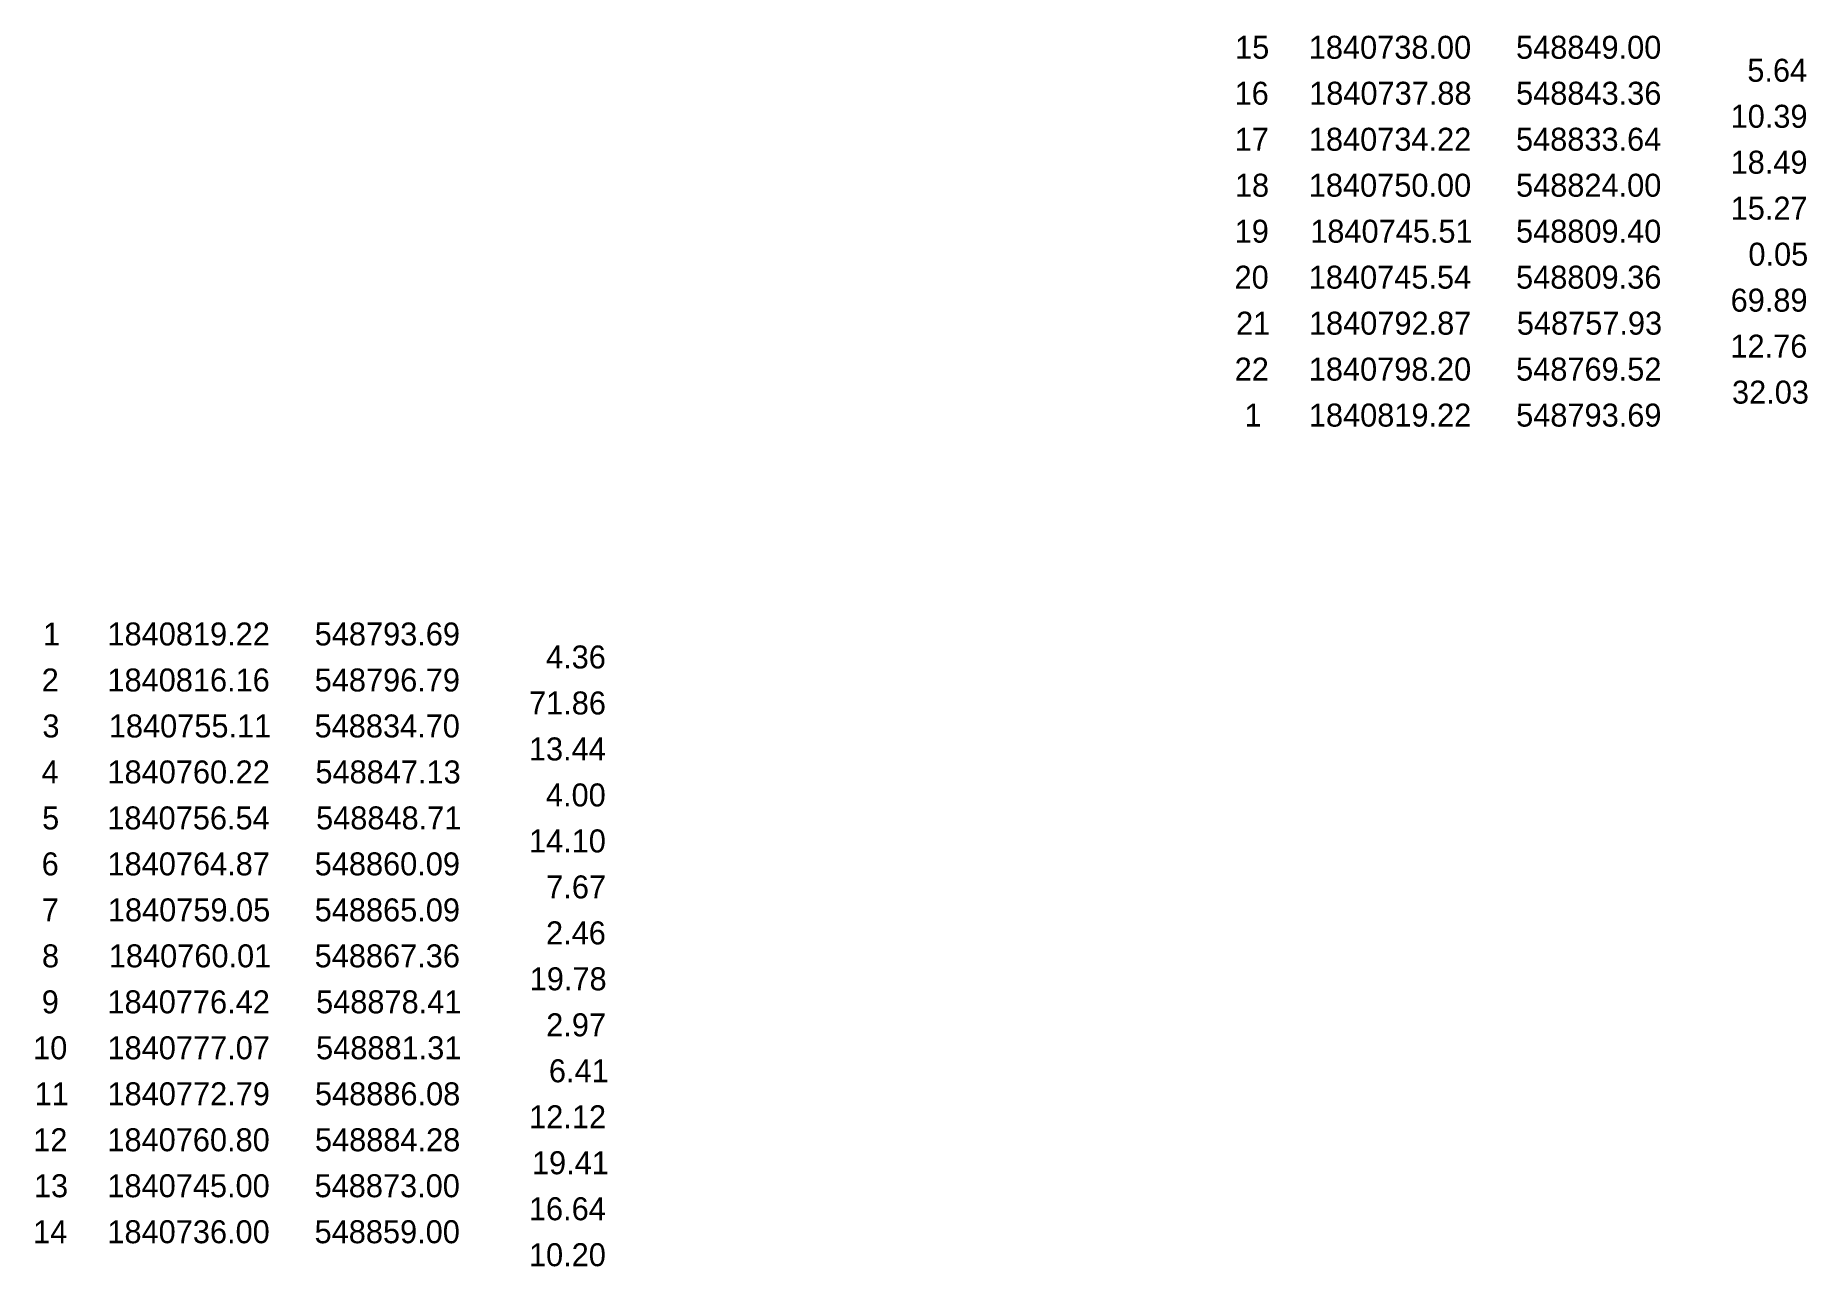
# Model space of a CAD drawing. Extents: x 547941 to 550268, y 1840286 to 1841061.
# Drawn here: x 547941.3 to 548364.8, y 1840285.9 to 1840580 of the extents above; entities that cross this region are included whole.
import ezdxf

# ---------------------------------------------------------------- set-up
doc = ezdxf.new("R2010")
doc.units = 0
doc.layers.add('Level 53', color=7, linetype='Continuous')

msp = doc.modelspace()

# ---------------------------------------------------------------- texts
at = {"layer": 'Level 53'}
for s, height, p in [('15', 5.492, (548227.98, 1840574.39)), ('1840738.00', 5.492, (548245.59, 1840574.39)), ('548849.00', 5.492, (548295.11, 1840574.39)), ('5.64', 5.492, (548350.37, 1840568.9)), ('16', 5.492, (548227.86, 1840563.41)), ('1840737.88', 5.492, (548245.68, 1840563.41)), ('548843.36', 5.492, (548295.12, 1840563.41)), ('10.39', 5.492, (548346.38, 1840557.91)), ('17', 5.492, (548227.89, 1840552.42)), ('1840734.22', 5.492, (548245.61, 1840552.42)), ('548833.64', 5.492, (548295.1, 1840552.42)), ('18.49', 5.492, (548346.38, 1840546.93)), ('18', 5.492, (548227.94, 1840541.44)), ('1840750.00', 5.492, (548245.59, 1840541.44)), ('548824.00', 5.492, (548295.11, 1840541.44)), ('15.27', 5.492, (548346.4, 1840535.95)), ('19', 5.492, (548227.88, 1840530.45)), ('1840745.51', 5.492, (548245.94, 1840530.45)), ('548809.40', 5.492, (548295.11, 1840530.45)), ('0.05', 5.492, (548350.63, 1840524.96)), ('20', 5.492, (548227.85, 1840519.47)), ('1840745.54', 5.492, (548245.59, 1840519.47)), ('548809.36', 5.492, (548295.12, 1840519.47)), ('69.89', 5.492, (548346.38, 1840513.98)), ('21', 5.492, (548228.21, 1840508.48)), ('1840792.87', 5.492, (548245.63, 1840508.48)), ('548757.93', 5.492, (548295.3, 1840508.48)), ('12.76', 5.492, (548346.34, 1840502.99)), ('22', 5.492, (548227.88, 1840497.5)), ('1840798.20', 5.492, (548245.59, 1840497.5)), ('548769.52', 5.492, (548295.13, 1840497.5)), ('32.03', 5.492, (548346.71, 1840492.01)), ('1', 5.49, (548230.23, 1840486.52)), ('1840819.22', 5.492, (548245.61, 1840486.52)), ('548793.69', 5.492, (548295.14, 1840486.52)), ('1', 5.49, (547943.17, 1840434.23)), ('1840819.22', 5.492, (547958.55, 1840434.23)), ('548793.69', 5.492, (548008.07, 1840434.23)), ('4.36', 5.492, (548063.34, 1840428.74)), ('2', 5.49, (547942.84, 1840423.24)), ('1840816.16', 5.492, (547958.54, 1840423.24)), ('548796.79', 5.492, (548008.07, 1840423.24)), ('71.86', 5.492, (548059.28, 1840417.75)), ('3', 5.49, (547943.01, 1840412.26)), ('1840755.11', 5.492, (547958.88, 1840412.26)), ('548834.70', 5.492, (548008.04, 1840412.26)), ('13.44', 5.492, (548059.25, 1840406.77)), ('4', 5.49, (547942.81, 1840401.27)), ('1840760.22', 5.492, (547958.55, 1840401.27)), ('548847.13', 5.492, (548008.24, 1840401.27)), ('4.00', 5.492, (548063.32, 1840395.78)), ('5', 5.49, (547942.94, 1840390.29)), ('1840756.54', 5.492, (547958.52, 1840390.29)), ('548848.71', 5.492, (548008.4, 1840390.29)), ('14.10', 5.492, (548059.26, 1840384.8)), ('6', 5.49, (547942.83, 1840379.31)), ('1840764.87', 5.492, (547958.56, 1840379.31)), ('548860.09', 5.492, (548008.07, 1840379.31)), ('7.67', 5.492, (548063.39, 1840373.81)), ('7', 5.49, (547942.86, 1840368.32)), ('1840759.05', 5.492, (547958.65, 1840368.32)), ('548865.09', 5.492, (548008.07, 1840368.32)), ('2.46', 5.492, (548063.34, 1840362.83)), ('8', 5.49, (547942.91, 1840357.34)), ('1840760.01', 5.492, (547958.88, 1840357.34)), ('548867.36', 5.492, (548008.06, 1840357.34)), ('19.78', 5.492, (548059.44, 1840351.85)), ('9', 5.49, (547942.85, 1840346.35)), ('1840776.42', 5.492, (547958.55, 1840346.35)), ('548878.41', 5.492, (548008.4, 1840346.35)), ('2.97', 5.492, (548063.39, 1840340.86)), ('10', 5.492, (547940.79, 1840335.37)), ('1840777.07', 5.492, (547958.56, 1840335.37)), ('548881.31', 5.492, (548008.4, 1840335.37)), ('6.41', 5.492, (548064.02, 1840329.88)), ('11', 5.492, (547941.14, 1840324.38)), ('1840772.79', 5.492, (547958.56, 1840324.38)), ('548886.08', 5.492, (548008.13, 1840324.38)), ('12.12', 5.492, (548059.31, 1840318.89)), ('12', 5.492, (547940.81, 1840313.4)), ('1840760.80', 5.492, (547958.53, 1840313.4)), ('548884.28', 5.492, (548008.13, 1840313.4)), ('19.41', 5.492, (548059.97, 1840307.91)), ('13', 5.492, (547940.98, 1840302.42)), ('1840745.00', 5.492, (547958.53, 1840302.42)), ('548873.00', 5.492, (548008.04, 1840302.42)), ('16.64', 5.492, (548059.25, 1840296.92)), ('14', 5.492, (547940.79, 1840291.43)), ('1840736.00', 5.492, (547958.53, 1840291.43)), ('548859.00', 5.492, (548008.04, 1840291.43)), ('10.20', 5.492, (548059.26, 1840285.94))]:
    msp.add_text(s, height=height, dxfattribs=at).set_placement(p)

doc.saveas('drawing.dxf')
